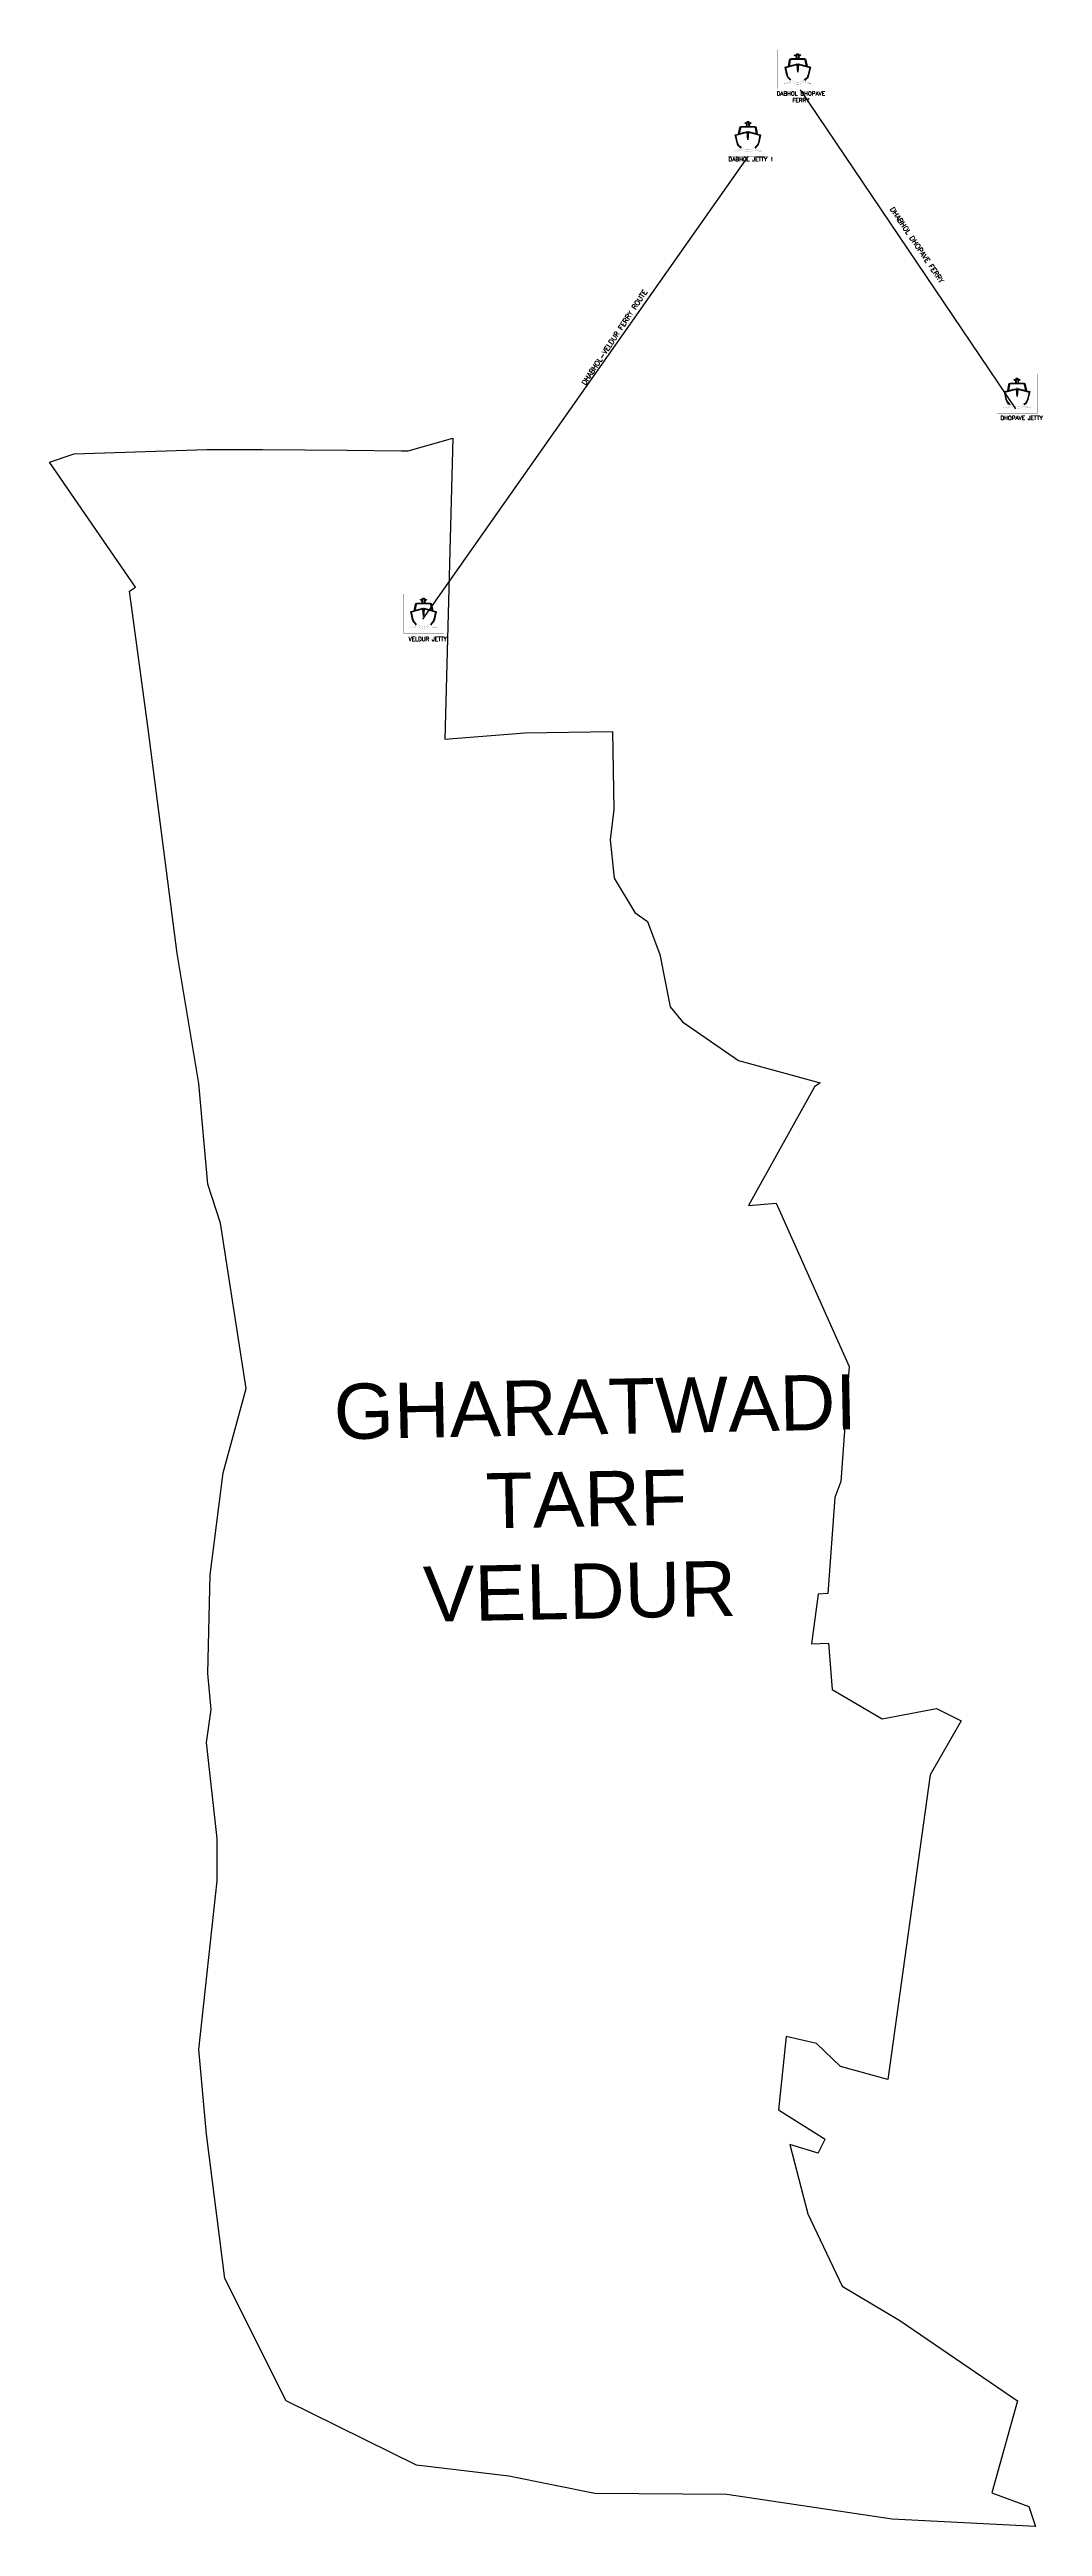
# Model space of a CAD drawing. Header units: metres. Extents: x 305138 to 307093, y 1940496 to 1945372.
import ezdxf

# ---------------------------------------------------------------- set-up
doc = ezdxf.new("R2010")
doc.units = ezdxf.units.M
for name, color, linetype in [('FERRY', 14, 'Continuous'), ('FERRY ROUTE', 5, 'Continuous'), ('FERRY ROUTE TEXT', 7, 'Continuous'), ('JETTY TEXT', 7, 'Continuous'), ('VILLAGE NAME', 250, 'Continuous')]:
    doc.layers.add(name, color=color, linetype=linetype)
doc.styles.get("Standard").update_dxf_attribs({"font": 'simplex.shx'})
doc.linetypes.add('FENCELINE2', pattern='A,0.25,-0.1,[132,ltypeshp.shx,S=0.1,R=0,X=-0.1,Y=0],-0.1,1', length=1.45)

# ---------------------------------------------------------------- blocks, each defined once
blk = doc.blocks.new('TUYJYHJ')
h = blk.add_hatch(color=256)
h.dxf.hatch_style = 1
h.paths.add_polyline_path([(-17427, 33760, 0.3927863), (-17566, 33889), (-18045, 33889), (-18075, 34080), (-17901, 34205), (-17918, 34237), (-18098, 34237), (-18112, 34354), (-18272, 34355), (-18285, 34236), (-18465, 34234), (-18482, 34202), (-18306, 34078), (-18333, 33889), (-18821, 33889, 0.3808527), (-18952, 33762), (-19066, 33168), (-19383, 33085), (-19217, 32340, 0.1416171), (-18869, 31851, 0.0136089), (-18837, 31886, -0.1415696), (-19171, 32353), (-19326, 33051), (-18254, 33330), (-18191, 32633), (-18127, 33330), (-17055, 33051), (-17210, 32353, -0.1421711), (-17546, 31885, 0.0134174), (-17514, 31849, 0.1421217), (-17165, 32340), (-16999, 33085), (-17315, 33168)])
h.paths.add_polyline_path([(-17377, 33184), (-18191, 33396), (-19003, 33184), (-18894, 33755, -0.3875835), (-18819, 33831), (-17566, 33831, -0.4030462), (-17485, 33753)], flags=16)
h.paths.add_polyline_path([(-17522, 33276), (-18153, 33444, 0.1099752), (-18246, 33444), (-18863, 33280, -0.3953326), (-18920, 33345), (-18859, 33724, -0.2949015), (-18804, 33783), (-17594, 33782, -0.3365152), (-17524, 33736), (-17447, 33341, -0.3840616)], flags=0)
h.paths.add_polyline_path([(-18093, 33889), (-18286, 33889), (-18255, 34100), (-18379, 34188), (-18243, 34190), (-18230, 34308), (-18154, 34307), (-18140, 34190), (-18003, 34190), (-18126, 34101)], flags=16)
at = {"const_width": 10}
blk.add_lwpolyline([(-20070, 34743), (-16263, 34743), (-16263, 31059), (-20070, 31059)], close=True, dxfattribs=at)
at = {"flags": 128}
for points in [[(-18869, 31851, -0.1416171), (-19217, 32340), (-19383, 33085), (-19066, 33168), (-18952, 33762, -0.3808527), (-18821, 33889), (-18333, 33889), (-18306, 34078), (-18482, 34202), (-18465, 34234), (-18285, 34236), (-18272, 34355), (-18112, 34354), (-18112, 34354), (-18098, 34237), (-17918, 34237), (-17901, 34205), (-18075, 34080), (-18045, 33889), (-17565, 33889), (-17565, 33889, -0.3919775), (-17427, 33760), (-17315, 33168), (-16999, 33085), (-17165, 32340, -0.1421217), (-17514, 31849)], [(-18837, 31886, -0.1415696), (-19171, 32353), (-19326, 33051), (-18254, 33330)], [(-17377, 33184), (-17485, 33753, 0.4019781), (-17565, 33831), (-18819, 33831, 0.3875835), (-18894, 33755), (-19003, 33184)], [(-18127, 33330), (-17055, 33051), (-17210, 32353, -0.1421711), (-17546, 31885)]]:
    blk.add_lwpolyline(points, format="xyb", dxfattribs=at)
for points in [[(-19003, 33184), (-18191, 33396), (-17377, 33184)], [(-18286, 33889), (-18255, 34100), (-18379, 34188), (-18243, 34190), (-18230, 34308), (-18154, 34307), (-18140, 34190), (-18003, 34190), (-18126, 34101), (-18093, 33889)], [(-18093, 33889), (-18286, 33889)], [(-18127, 33330), (-18191, 32633), (-18254, 33330)]]:
    blk.add_lwpolyline(points, dxfattribs=at)
at = {"const_width": 10, "flags": 128}
blk.add_lwpolyline([(-17594, 33782, -0.3365152), (-17524, 33736), (-17447, 33341, -0.3840616), (-17522, 33276), (-18153, 33444, 0.1099752), (-18246, 33444), (-18863, 33280, -0.3953326), (-18920, 33345), (-18859, 33724, -0.2949015), (-18804, 33783)], format="xyb", close=True, dxfattribs=at)
at = {"const_width": 10}
blk.add_lwpolyline([(-19531, 31574, 0.2463985), (-18801, 31932, 0.4206168), (-17584, 31932, 0.244555), (-16847, 31572, -0.2283367), (-17585, 31739, -0.420789), (-18798, 31742, -0.2663096)], format="xyb", close=True, dxfattribs=at)

msp = doc.modelspace()

# ---------------------------------------------------------------- linework, layer by layer
at = {"color": 3, "flags": 128}
for points in [[(305138.1, 1944559.2), (305186.5, 1944575.8)], [(305186.5, 1944575.8), (305447.7, 1944584.2), (305557.3, 1944584.3), (305724, 1944582.7), (305830.8, 1944581.7), (305843.9, 1944581.6), (305932.1, 1944606.6), (305916.2, 1944014), (306073.9, 1944026.3), (306246.2, 1944029.2), (306248.9, 1943875.5), (306241.8, 1943815.9), (306249.6, 1943740.1), (306290.7, 1943672.8), (306315.5, 1943655.3), (306339.8, 1943590.1), (306359.8, 1943487.2), (306384, 1943457.3), (306494.2, 1943381.4), (306655.5, 1943337.2), (306644.3, 1943329.4), (306514.2, 1943096.3), (306568.7, 1943100.9), (306712.1, 1942779), (306696, 1942553), (306684.4, 1942521.2), (306670.2, 1942332.4), (306651.6, 1942330.8), (306637.9, 1942233.3), (306671.7, 1942234.7), (306679, 1942143.5), (306777.2, 1942085.2), (306884, 1942105.9), (306932.7, 1942081.5), (306872.1, 1941975.3), (306788.2, 1941375.3), (306695, 1941400.7), (306647.8, 1941446.3), (306588.1, 1941459.9), (306573.1, 1941315.6), (306665.2, 1941258.2)], [(306651.4, 1941230.7), (306595.3, 1941247.5), (306631.2, 1941110.9), (306698.3, 1940968.5), (306812.4, 1940900.8), (307043.8, 1940742.9), (306993.1, 1940561.9), (307066.3, 1940534.9), (307079.3, 1940495.5), (306797.1, 1940509.6), (306471.5, 1940558.6), (306211.7, 1940560.5), (306042.3, 1940594.8), (305860.3, 1940616.5), (305604.2, 1940742.8), (305483.3, 1940983.6), (305447.2, 1941268), (305432.3, 1941434.6), (305468.1, 1941766.3), (305467.9, 1941849.8), (305447.3, 1942038.9), (305456.5, 1942104.1), (305449.7, 1942174.7), (305454.1, 1942369), (305479.8, 1942569.8), (305525.3, 1942735.8), (305474.7, 1943061), (305449.9, 1943138), (305431.9, 1943336), (305389.3, 1943591.9), (305332.6, 1944034.7), (305296.1, 1944300.5), (305295.4, 1944305.6), (305307.1, 1944313.5), (305138.1, 1944559.2)], [(306651.4, 1941230.7), (306665.2, 1941258.2)]]:
    msp.add_lwpolyline(points, dxfattribs=at)
at = {"layer": 'FERRY ROUTE', "linetype": 'FENCELINE2', "ltscale": 10, "flags": 128}
for points in [[(306615.7, 1945292.6), (307039.7, 1944664.4)], [(305873.2, 1944250.2), (306513.5, 1945161.2)]]:
    msp.add_lwpolyline(points, dxfattribs=at)

# ---------------------------------------------------------------- block references
at = {"layer": 'FERRY', "xscale": 0.02092173326801607, "yscale": 0.02092173326801607, "zscale": 0.02092173326801607}
for p in [(306991.7, 1944644.7), (306893.6, 1944511.4), (307423.4, 1944006), (306254.9, 1943573)]:
    msp.add_blockref('TUYJYHJ', p, dxfattribs=at)

# ---------------------------------------------------------------- texts
at = {"layer": 'FERRY ROUTE TEXT', "char_height": 10, "attachment_point": 1}
for s, width, insert, rotation in [('DHABHOL DHOPAVE FERRY', 229.759, (306800.5, 1945062.9), 303.9976), ('DHABHOL-VELDUR FERRY ROUTE', 386.758, (306184.9, 1944715.7), 56.4429)]:
    msp.add_mtext_dynamic_manual_height_columns(s, width=width, gutter_width=1, heights=[0], dxfattribs=dict(at, insert=insert, rotation=rotation))
at = {"layer": 'JETTY TEXT', "char_height": 8, "attachment_point": 1}
for s, insert in [('\\pxqc;DABHOL DHOPAVE FERRY ', (306562, 1945289.1)), ('\\pxqc; DHOPAVE JETTY', (306993.7, 1944650.4))]:
    msp.add_mtext_dynamic_manual_height_columns(s, width=110.496, gutter_width=1, heights=[32.1], dxfattribs=dict(at, insert=insert))
for s, insert, width in [('\\pxqc;DABHOL JETTY 1', (306463.1, 1945159.7), 111.906), ('\\pxqc;VELDUR JETTY', (305838.1, 1944215.3), 89.045)]:
    msp.add_mtext(s, dxfattribs=dict(at, insert=insert, width=width))
at = {"layer": 'VILLAGE NAME', "insert": (305696.7, 1942744.4), "char_height": 108.748, "attachment_point": 1, "rotation": 1.1028}
msp.add_mtext_dynamic_manual_height_columns('{\\fArial|b0|i0|c0|p34;GHARATWADI \\P       TARF \\P    VELDUR}', width=1571.314, gutter_width=543.7, heights=[0], dxfattribs=at)

doc.saveas('drawing.dxf')
